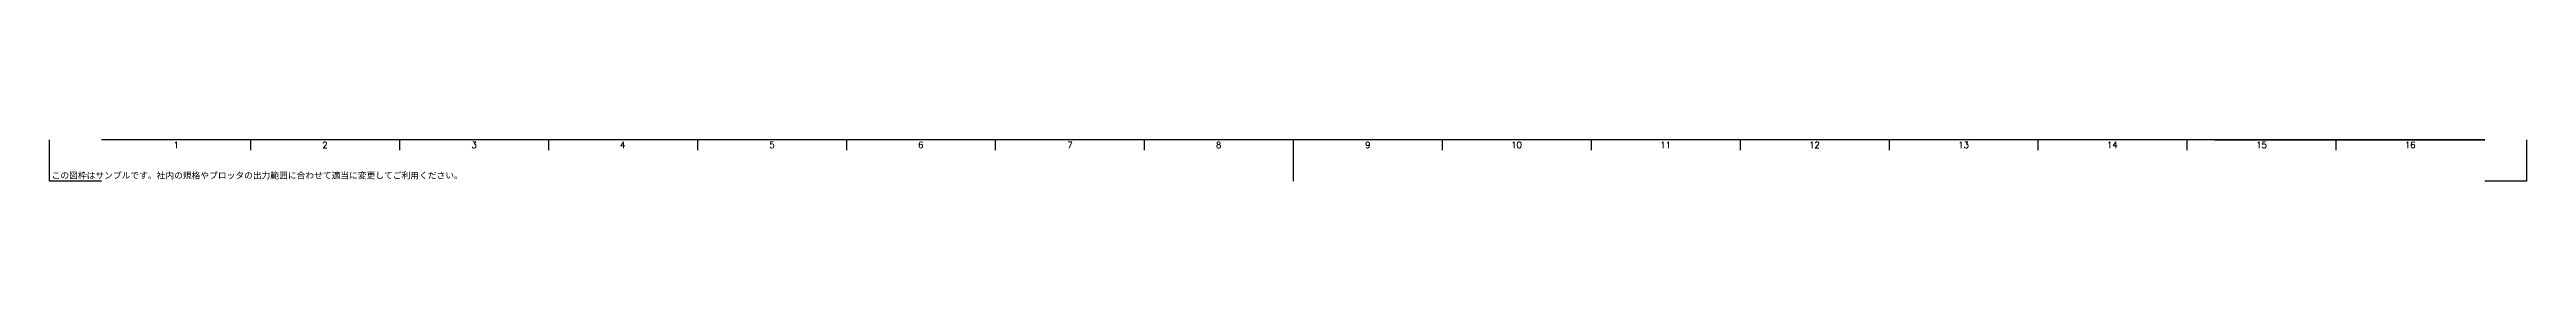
# Model space of a CAD drawing. Header units: millimetres. Extents: x 0 to 1189, y 0 to 841.
# Drawn here: x 0 to 1189, y 0 to 20 of the extents above; entities that cross this region are included whole.
import ezdxf
from ezdxf.enums import TextEntityAlignment as Align

# ---------------------------------------------------------------- set-up
doc = ezdxf.new("R2010")
doc.units = ezdxf.units.MM
doc.styles.add('Roman', font='romans.shx', dxfattribs={"bigfont": 'extfont2.shx'})

msp = doc.modelspace()

# ---------------------------------------------------------------- texts
at = {"style": 'Roman'}
for s, p in [('1', (60.8, 16)), ('2', (132.2, 16)), ('3', (203.8, 16)), ('4', (275.2, 16)), ('5', (346.8, 16)), ('6', (418.2, 16)), ('7', (489.8, 16)), ('8', (561.2, 16)), ('9', (632.8, 16)), ('10', (704.2, 16)), ('11', (775.8, 16)), ('12', (847.2, 16)), ('13', (918.8, 16)), ('14', (990.2, 16)), ('15', (1061.8, 16)), ('16', (1133.2, 16))]:
    msp.add_text(s, height=3, dxfattribs=at).set_placement(p, align=Align.CENTER)
msp.add_text('この図枠はサンプルです。社内の規格やプロッタの出力範囲に合わせて適当に変更してご利用ください。', height=3, dxfattribs=at).set_placement((1, 1))

# ---------------------------------------------------------------- linework, layer by layer
for p, q in [((0, 0), (0, 20)), ((1169, 20), (25, 20)), ((96.5, 20), (96.5, 15)), ((168, 20), (168, 15)), ((239.5, 20), (239.5, 15)), ((311, 20), (311, 15)), ((382.5, 20), (382.5, 15)), ((454, 20), (454, 15)), ((525.5, 20), (525.5, 15)), ((597, 20), (597, 0)), ((597, 20), (597, 15)), ((668.5, 20), (668.5, 15)), ((740, 20), (740, 15)), ((811.5, 20), (811.5, 15)), ((883, 20), (883, 15)), ((954.5, 20), (954.5, 15)), ((1026, 20), (1026, 15)), ((1097.5, 20), (1097.5, 15)), ((1189, 20), (1189, 0)), ((25, 0), (0, 0)), ((1189, 0), (1169, 0))]:
    msp.add_line(p, q)
at = {"color": 0}
msp.add_line((1039.3, 20), (1169, 20), dxfattribs=at)

msp.set_redraw_order([(e.dxf.handle, doc.entitydb.next_handle()) for e in msp.query("TEXT MTEXT ATTDEF DIMENSION ARC_DIMENSION")])  # texts and dimensions are drawn at this point

doc.saveas('drawing.dxf')
